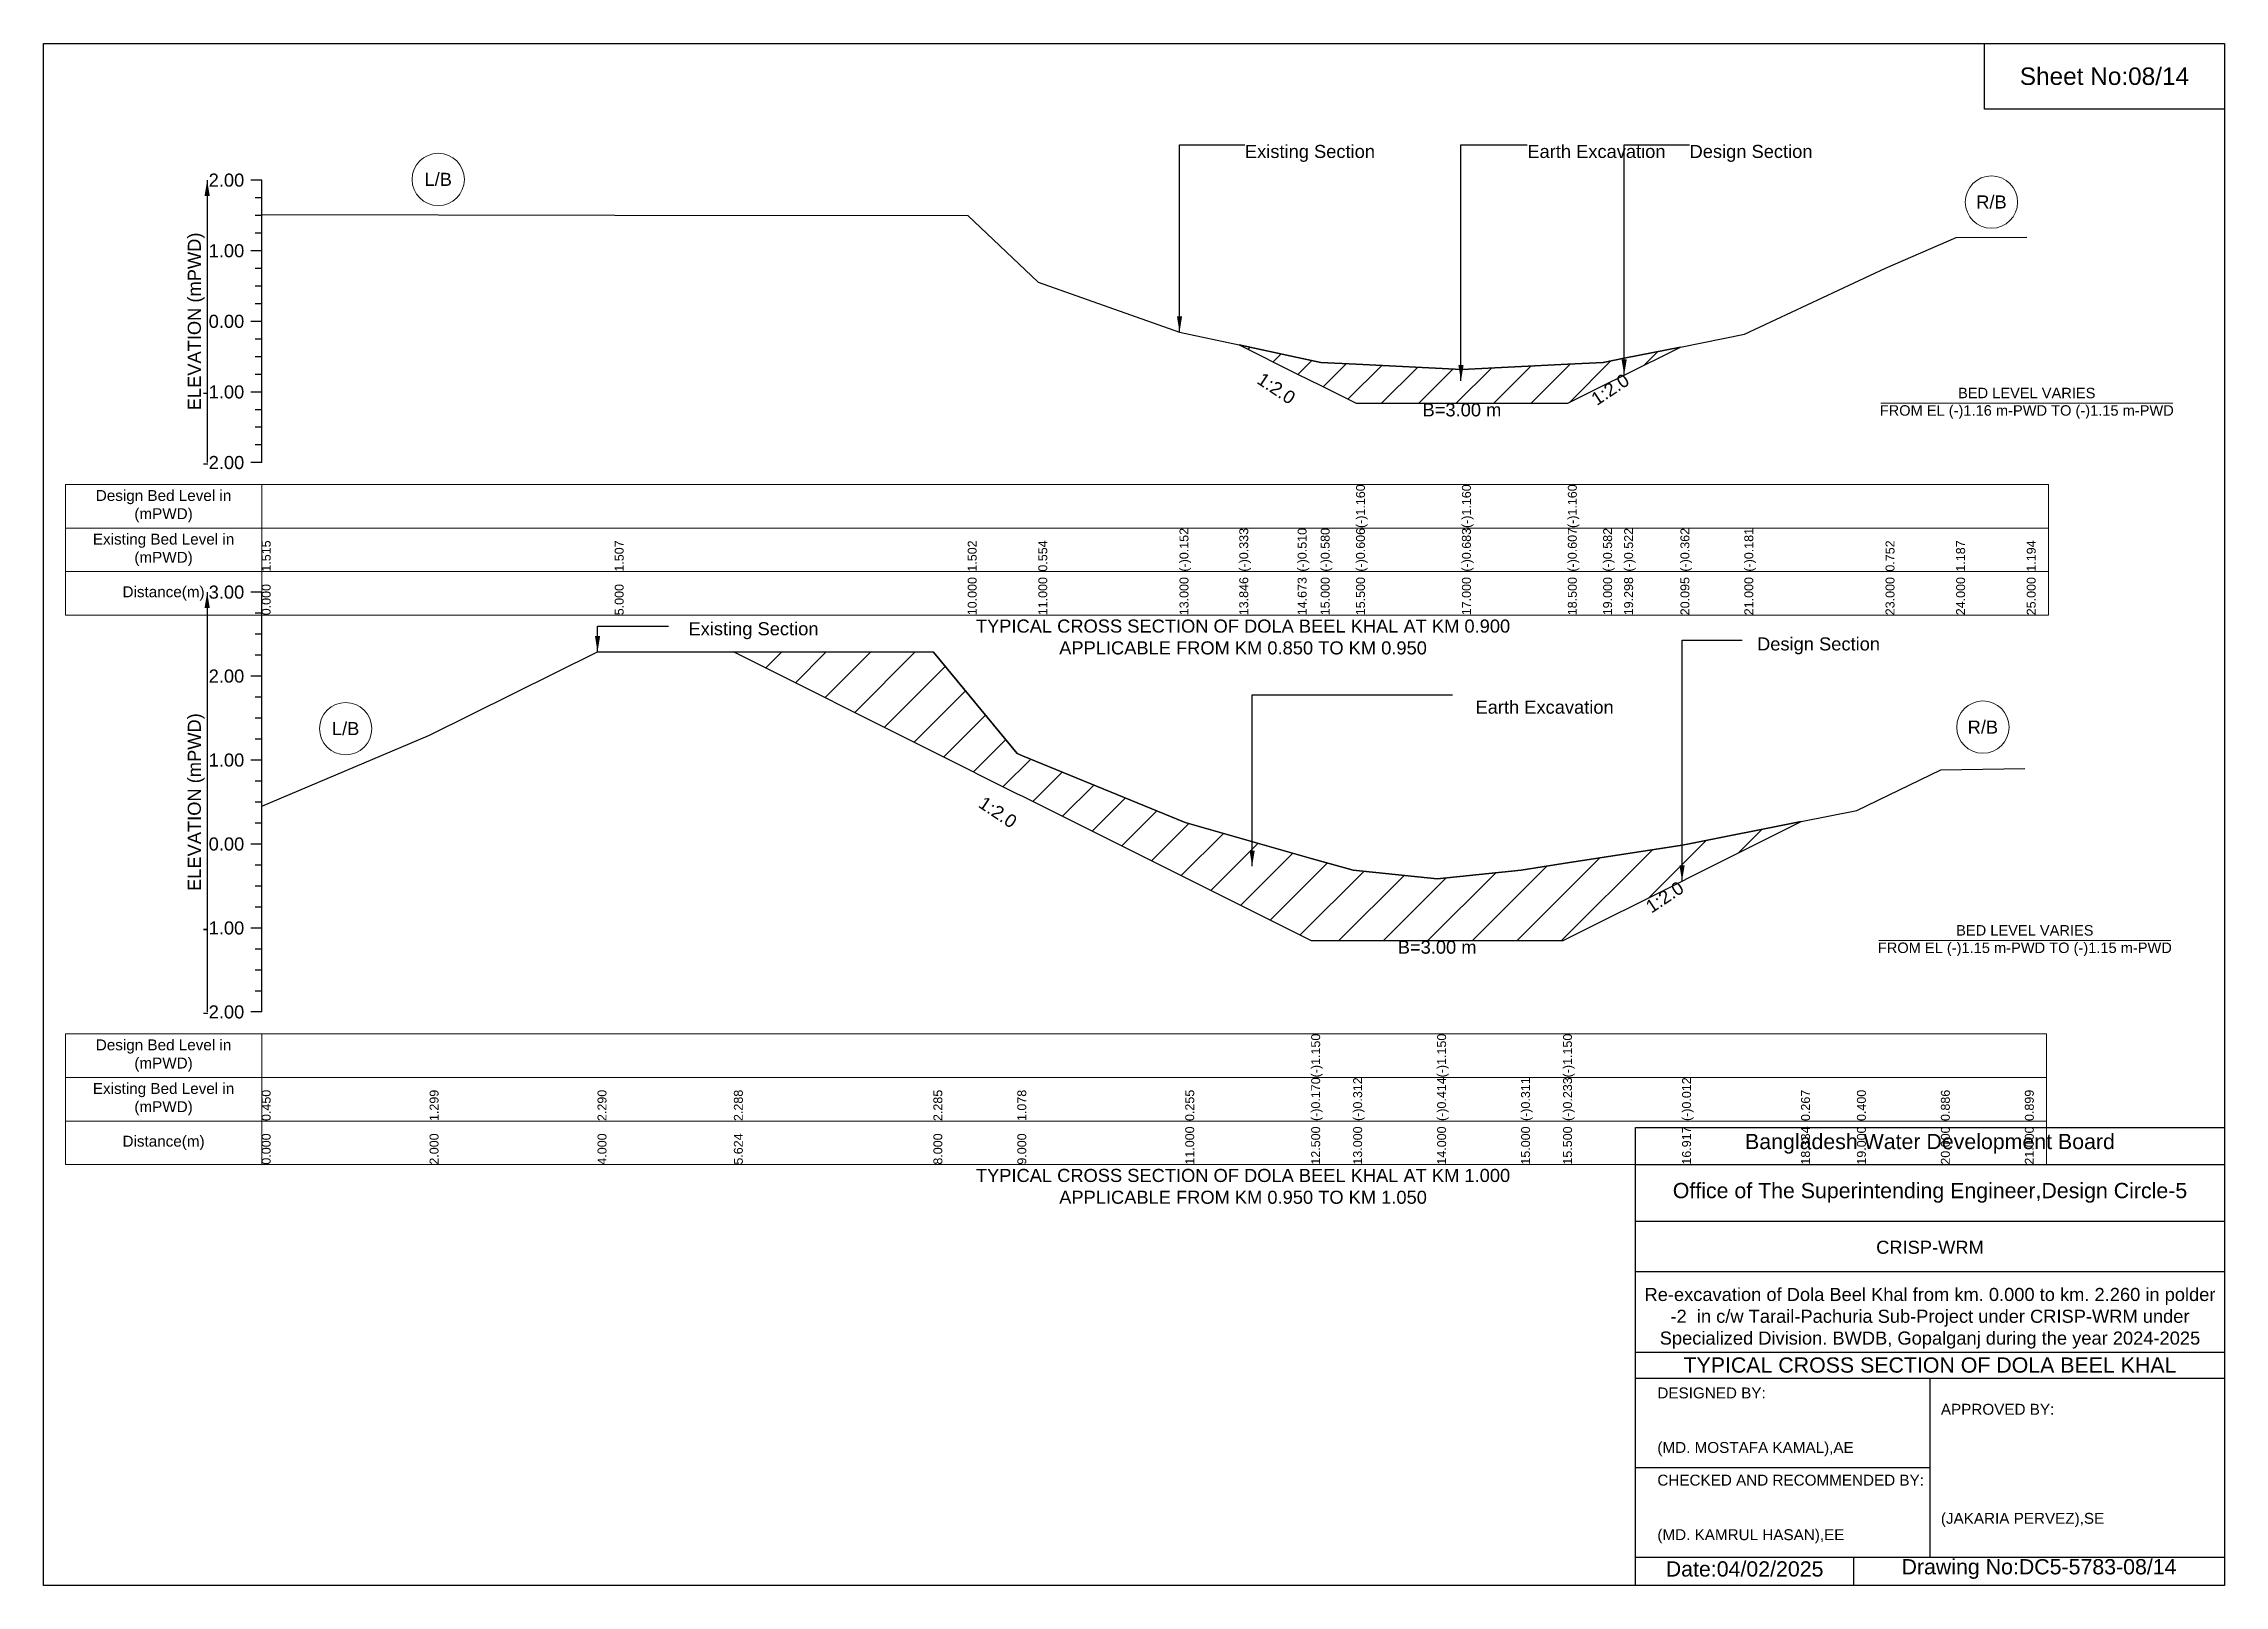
# Model space of a CAD drawing. Header units: inches. Extents: x 91000 to 258000, y -12753 to 0.
# Drawn here: x 170000 to 178000, y -5656 to 0 of the extents above; entities that cross this region are included whole.
import ezdxf

# ---------------------------------------------------------------- set-up
doc = ezdxf.new("R2010")
doc.units = ezdxf.units.IN
doc.header["$LTSCALE"] = 7
doc.header["$MEASUREMENT"] = 0
for name, color, linetype, lineweight in [('Cross section Data Border', 7, 'Continuous', 9), ('Cross Section Labels', 7, 'Continuous', 9), ('Existing_Bed_Level for Xsection', 7, 'Continuous', 25)]:
    doc.layers.add(name, color=color, linetype=linetype, lineweight=lineweight)
doc.styles.get("Standard").update_dxf_attribs({"font": 'arial.ttf'})
doc.dimstyles.get("Standard").update_dxf_attribs({"dimtxt": 0.18, "dimasz": 0.18, "dimexe": 0.18, "dimexo": 0.0625, "dimgap": 0.09, "dimtad": 0, "dimtih": 1, "dimtoh": 1, "dimdec": 4, "dimzin": 0, "dimdsep": 46, "dimtxsty": 'Standard', "dimcen": 0.09, "dimadec": 0, "dimazin": 0, "dimtfac": 1, "dimtdec": 4, "dimtofl": 0, "dimtmove": 0, "dimatfit": 3, "dimfxl": 1, "dimtolj": 1, "dimtzin": 0, "dimarcsym": 0})

msp = doc.modelspace()

# ---------------------------------------------------------------- texts
at = {"attachment_point": 5}
for s, insert, char_height in [('Sheet No:08/14', (177560, -120), 64), ('Bangladesh Water Development Board', (176920, -4036), 56), ('Office of The Superintending Engineer,Design Circle-5', (176920, -4216), 56)]:
    msp.add_mtext(s, dxfattribs=dict(at, insert=insert, char_height=char_height))
for s, insert, char_height, width, attachment_point in [('CRISP-WRM', (176920, -4416), 48, 2240, 5), ('Re-excavation of Dola Beel Khal from km. 0.000 to km. 2.260 in polder -2  in c/w Tarail-Pachuria Sub-Project under CRISP-WRM under Specialized Division. BWDB, Gopalganj during the year 2024-2025', (176920, -4676), 48, 2160, 5), ('TYPICAL CROSS SECTION OF DOLA BEEL KHAL', (176920, -4848), 56, 2240, 5), ('DESIGNED BY:^J^J^J(MD. MOSTAFA KAMAL),AE', (175920, -5056), 40, 1120, 4), ('APPROVED BY:^J^J^J^J^J^J(JAKARIA PERVEZ),SE', (176960, -5216), 40, 1120, 4), ('CHECKED AND RECOMMENDED BY:^J^J^J(MD. KAMRUL HASAN),EE', (175920, -5376), 40, 1120, 4), ('Date:04/02/2025', (176240, -5596), 56, 1120, 5), ('Drawing No:DC5-5783-08/14', (177320, -5596), 56, 1760, 5)]:
    msp.add_mtext(s, dxfattribs=dict(insert=insert, char_height=char_height, width=width, attachment_point=attachment_point))
at = {"layer": 'Cross section Data Border', "char_height": 40, "width": 640, "attachment_point": 5}
for s, insert in [('Design Bed Level in (mPWD)', (170440, -1697.1)), ('Existing Bed Level in (mPWD)', (170440, -1857.1)), ('Distance(m)', (170440, -2017.1)), ('Design Bed Level in (mPWD)', (170440, -3712.5)), ('Existing Bed Level in (mPWD)', (170440, -3872.5)), ('Distance(m)', (170440, -4032.5))]:
    msp.add_mtext(s, dxfattribs=dict(at, insert=insert))
at = {"layer": 'Cross Section Labels'}
for s, insert, char_height, attachment_point in [('Existing Section', (174407, -371.6), 48, 1), ('Earth Excavation', (175443, -371.6), 48, 1), ('Design Section', (176038.1, -371.6), 48, 1), ('L/B', (171447.5, -498.3), 48, 5), ('R/B', (177145.5, -581.3), 48, 5), ('BED LEVEL VARIES ^JFROM EL (-)1.16 m-PWD TO (-)1.15 m-PWD', (177275, -1319.5), 38.4, 5), ('B=3.00 m', (175203, -1319.5), 48, 2), ('Existing Section', (172365.6, -2122.6), 48, 1), ('TYPICAL CROSS SECTION OF DOLA BEEL KHAL AT KM 0.900^JAPPLICABLE FROM KM 0.850 TO KM 0.950', (174400, -2177.1), 48, 5), ('Design Section', (176285.7, -2178.2), 48, 1), ('Earth Excavation', (175252.8, -2410.2), 48, 1), ('L/B', (171108, -2513.1), 48, 5), ('R/B', (177114, -2507.6), 48, 5), ('BED LEVEL VARIES ^JFROM EL (-)1.15 m-PWD TO (-)1.15 m-PWD', (177268, -3290.7), 38.4, 5), ('B=3.00 m', (175112, -3290.7), 48, 2), ('TYPICAL CROSS SECTION OF DOLA BEEL KHAL AT KM 1.000^JAPPLICABLE FROM KM 0.950 TO KM 1.050', (174400, -4192.5), 48, 5)]:
    msp.add_mtext(s, dxfattribs=dict(at, insert=insert, char_height=char_height, attachment_point=attachment_point))
at = {"layer": 'Cross Section Labels', "char_height": 48, "attachment_point": 2}
for insert, rotation in [((174535.6, -1244.8), 326.30993), ((175733.3, -1248.6), 33.69007), ((173514.1, -2799.7), 326.30993), ((175933.5, -3110.9), 33.69007)]:
    msp.add_mtext('1:2.0', dxfattribs=dict(at, insert=insert, rotation=rotation))
at = {"layer": 'Existing_Bed_Level for Xsection', "char_height": 48, "attachment_point": 6}
for s, insert in [('2.00', (170736, -501.1)), ('1.00', (170736, -760.1)), ('0.00', (170736, -1019.1)), ('-1.00', (170736, -1278.1)), ('-2.00', (170736, -1537.1)), ('3.00', (170736, -2012.5)), ('2.00', (170736, -2320.5)), ('1.00', (170736, -2628.5)), ('0.00', (170736, -2936.5)), ('-1.00', (170736, -3244.5)), ('-2.00', (170736, -3552.5))]:
    msp.add_mtext(s, dxfattribs=dict(at, insert=insert))
at = {"layer": 'Existing_Bed_Level for Xsection', "rotation": 90}
for s, insert, char_height, attachment_point in [('ELEVATION (mPWD)', (170560, -1019.1), 48, 5), ('(-)1.160', (174814.5, -1777.1), 32.8, 1), ('(-)1.160', (175203, -1777.1), 32.8, 1), ('(-)1.160', (175591.5, -1777.1), 32.8, 1), ('1.515', (170800, -1937.1), 32.8, 1), ('1.507', (172095, -1937.1), 32.8, 1), ('1.502', (173390, -1937.1), 32.8, 1), ('0.554', (173649, -1937.1), 32.8, 1), ('(-)0.152', (174167, -1937.1), 32.8, 1), ('(-)0.333', (174386.2, -1937.1), 32.8, 1), ('(-)0.510', (174600.3, -1937.1), 32.8, 1), ('(-)0.580', (174685, -1937.1), 32.8, 1), ('(-)0.606', (174814.5, -1937.1), 32.8, 1), ('(-)0.683', (175203, -1937.1), 32.8, 1), ('(-)0.607', (175591.5, -1937.1), 32.8, 1), ('(-)0.582', (175721, -1937.1), 32.8, 1), ('(-)0.522', (175798.1, -1937.1), 32.8, 1), ('(-)0.362', (176004.6, -1937.1), 32.8, 1), ('(-)0.181', (176239, -1937.1), 32.8, 1), ('0.752', (176757, -1937.1), 32.8, 1), ('1.187', (177016, -1937.1), 32.8, 1), ('1.194', (177275, -1937.1), 32.8, 1), ('0.000', (170800, -2097.1), 32.8, 1), ('5.000', (172095, -2097.1), 32.8, 1), ('10.000', (173390, -2097.1), 32.8, 1), ('11.000', (173649, -2097.1), 32.8, 1), ('13.000', (174167, -2097.1), 32.8, 1), ('13.846', (174386.2, -2097.1), 32.8, 1), ('14.673', (174600.3, -2097.1), 32.8, 1), ('15.000', (174685, -2097.1), 32.8, 1), ('15.500', (174814.5, -2097.1), 32.8, 1), ('17.000', (175203, -2097.1), 32.8, 1), ('18.500', (175591.5, -2097.1), 32.8, 1), ('19.000', (175721, -2097.1), 32.8, 1), ('19.298', (175798.1, -2097.1), 32.8, 1), ('20.095', (176004.6, -2097.1), 32.8, 1), ('21.000', (176239, -2097.1), 32.8, 1), ('23.000', (176757, -2097.1), 32.8, 1), ('24.000', (177016, -2097.1), 32.8, 1), ('25.000', (177275, -2097.1), 32.8, 1), ('ELEVATION (mPWD)', (170560, -2782.5), 48, 5), ('(-)1.150', (174650, -3792.5), 32.8, 1), ('(-)1.150', (175112, -3792.5), 32.8, 1), ('(-)1.150', (175574, -3792.5), 32.8, 1), ('0.450', (170800, -3952.5), 32.8, 1), ('2.290', (172032, -3952.5), 32.8, 1), ('2.288', (172532.2, -3952.5), 32.8, 1), ('2.285', (173264, -3952.5), 32.8, 1), ('1.078', (173572, -3952.5), 32.8, 1), ('0.255', (174188, -3952.5), 32.8, 1), ('(-)0.170', (174650, -3952.5), 32.8, 1), ('(-)0.312', (174804, -3952.5), 32.8, 1), ('(-)0.414', (175112, -3952.5), 32.8, 1), ('(-)0.311', (175420, -3952.5), 32.8, 1), ('(-)0.233', (175574, -3952.5), 32.8, 1), ('(-)0.012', (176010.5, -3952.5), 32.8, 1), ('0.400', (176652, -3952.5), 32.8, 1), ('0.886', (176960, -3952.5), 32.8, 1), ('1.299', (171416, -3952.5), 32.8, 1), ('0.267', (176447, -3952.5), 32.8, 1), ('0.899', (177268, -3952.5), 32.8, 1), ('0.000', (170800, -4112.5), 32.8, 1), ('2.000', (171416, -4112.5), 32.8, 1), ('4.000', (172032, -4112.5), 32.8, 1), ('5.624', (172532.2, -4112.5), 32.8, 1), ('8.000', (173264, -4112.5), 32.8, 1), ('9.000', (173572, -4112.5), 32.8, 1), ('11.000', (174188, -4112.5), 32.8, 1), ('12.500', (174650, -4112.5), 32.8, 1), ('13.000', (174804, -4112.5), 32.8, 1), ('14.000', (175112, -4112.5), 32.8, 1), ('15.000', (175420, -4112.5), 32.8, 1), ('15.500', (175574, -4112.5), 32.8, 1), ('16.917', (176010.5, -4112.5), 32.8, 1), ('18.334', (176447, -4112.5), 32.8, 1), ('19.000', (176652, -4112.5), 32.8, 1), ('20.000', (176960, -4112.5), 32.8, 1), ('21.000', (177268, -4112.5), 32.8, 1)]:
    msp.add_mtext(s, dxfattribs=dict(at, insert=insert, char_height=char_height, attachment_point=attachment_point))

# ---------------------------------------------------------------- hatches: boundary and pattern name
at = {"layer": 'Existing_Bed_Level for Xsection'}
h = msp.add_hatch(dxfattribs=at)
h.set_pattern_fill('ANSI31', color=256, scale=777, style=0)
h.paths.add_polyline_path([(174386.2, -1105.4), (174600.3, -1212.5), (174685, -1254.8), (174814.5, -1319.5), (175203, -1319.5), (175591.5, -1319.5), (175721, -1254.8), (175798.1, -1216.3), (176004.6, -1113), (175798.1, -1154.4), (175721, -1169.8), (175591.5, -1176.4), (175203, -1196), (174814.5, -1176), (174685, -1169.3), (174600.3, -1151.2)])
h = msp.add_hatch(dxfattribs=at)
h.set_pattern_fill('ANSI31', color=256, scale=924, style=0)
h.paths.add_polyline_path([(172532.2, -2231.8), (173264, -2597.7), (173572, -2751.7), (173591.1, -2761.2), (174188, -3059.7), (174650, -3290.7), (174804, -3290.7), (175112, -3290.7), (175420, -3290.7), (175574, -3290.7), (176010.5, -3072.4), (176036, -3059.7), (176447, -2854.2), (176036, -2936.2), (176010.5, -2940.2), (175574, -3008.3), (175420, -3032.3), (175112, -3064), (174804, -3032.6), (174650, -2988.9), (174188, -2857.9), (173591.1, -2612.3), (173572, -2604.5), (173264, -2232.7)])

# ---------------------------------------------------------------- linework, layer by layer
for points in [[(170000, 0), (178000, 0), (178000, -5656), (170000, -5656)], [(177120, 0), (178000, 0), (178000, -240), (177120, -240)]]:
    msp.add_lwpolyline(points, close=True)
for points in [[(175840, -5656), (175840, -3976), (178000, -3976)], [(175840, -4112), (178000, -4112)], [(175840, -4320), (178000, -4320)], [(175840, -4504), (178000, -4504)], [(175840, -4800), (178000, -4800)], [(175840, -4896), (178000, -4896)], [(176920, -4896), (176920, -5552)], [(175840, -5224), (176920, -5224)], [(175840, -5552), (178000, -5552)], [(176640, -5552), (176640, -5656)]]:
    msp.add_lwpolyline(points)
at = {"layer": 'Cross section Data Border'}
for points in [[(170080, -1617.1), (177355, -1617.1), (177355, -2097.1), (170080, -2097.1)], [(170080, -3632.5), (177348, -3632.5), (177348, -4112.5), (170080, -4112.5)]]:
    msp.add_lwpolyline(points, close=True, dxfattribs=at)
for points in [[(170800, -1617.1), (170800, -2097.1)], [(170080, -1777.1), (177355, -1777.1)], [(170080, -1937.1), (177355, -1937.1)], [(170800, -3632.5), (170800, -4112.5)], [(170080, -3792.5), (177348, -3792.5)], [(170080, -3952.5), (177348, -3952.5)]]:
    msp.add_lwpolyline(points, dxfattribs=at)
at = {"layer": 'Cross Section Labels'}
for points in [[(176739.2, -1319.5), (177810.8, -1319.5)], [(176732.2, -3290.7), (177803.8, -3290.7)]]:
    msp.add_lwpolyline(points, dxfattribs=at)
for centre in [(171447.5, -498.3), (177145.5, -581.3), (171108, -2513.1), (177114, -2507.6)]:
    msp.add_circle(centre, 96, dxfattribs=at)
at = {"layer": 'Existing_Bed_Level for Xsection'}
for points in [[(170800, -501.1), (170760, -501.1)], [(170800, -1537.1), (170800, -1278.1), (170800, -1019.1), (170800, -760.1), (170800, -501.1)], [(170800, -565.9), (170776, -565.9)], [(170800, -630.6), (170776, -630.6)], [(170800, -626.7), (172095, -628.8), (173390, -630.1), (173649, -875.6), (174167, -1058.5), (174386.2, -1105.4), (174600.3, -1151.2), (174685, -1169.3), (174814.5, -1176), (174814.5, -1176), (175203, -1196), (175203, -1196), (175591.5, -1176.4), (175591.5, -1176.4), (175721, -1169.8), (175798.1, -1154.4), (176004.6, -1113), (176239, -1066), (176757, -824.3), (177016, -711.7), (177275, -709.9)], [(170800, -695.4), (170776, -695.4)], [(170800, -760.1), (170760, -760.1)], [(170800, -824.9), (170776, -824.9)], [(170800, -889.6), (170776, -889.6)], [(170800, -954.4), (170776, -954.4)], [(170800, -1019.1), (170760, -1019.1)], [(170800, -1083.9), (170776, -1083.9)], [(170800, -1148.6), (170776, -1148.6)], [(170800, -1278.1), (170760, -1278.1)], [(170800, -1213.4), (170776, -1213.4)], [(170800, -1342.9), (170776, -1342.9)], [(170800, -1407.6), (170776, -1407.6)], [(170800, -1472.4), (170776, -1472.4)], [(170800, -1537.1), (170760, -1537.1)], [(170800, -2012.5), (170760, -2012.5)], [(170800, -3552.5), (170800, -3244.5), (170800, -2936.5), (170800, -2628.5), (170800, -2320.5), (170800, -2012.5)], [(170800, -2089.5), (170776, -2089.5)], [(170800, -2166.5), (170776, -2166.5)], [(170800, -2797.9), (171416, -2536.4), (172032, -2231.2), (172532.2, -2231.8), (173264, -2232.7), (173572, -2604.5), (173591.1, -2612.3), (174188, -2857.9), (174650, -2988.9), (174650, -2988.9), (174804, -3032.6), (175112, -3064), (175112, -3064), (175420, -3032.3), (175574, -3008.3), (175574, -3008.3), (176010.5, -2940.2), (176036, -2936.2), (176447, -2854.2), (176652, -2813.3), (176960, -2663.6), (177268, -2659.6)], [(170800, -2243.5), (170776, -2243.5)], [(170800, -2320.5), (170760, -2320.5)], [(170800, -2397.5), (170776, -2397.5)], [(170800, -2474.5), (170776, -2474.5)], [(170800, -2551.5), (170776, -2551.5)], [(170800, -2628.5), (170760, -2628.5)], [(170800, -2705.5), (170776, -2705.5)], [(170800, -2782.5), (170776, -2782.5)], [(170800, -2859.5), (170776, -2859.5)], [(170800, -2936.5), (170760, -2936.5)], [(170800, -3013.5), (170776, -3013.5)], [(170800, -3090.5), (170776, -3090.5)], [(170800, -3167.5), (170776, -3167.5)], [(170800, -3244.5), (170760, -3244.5)], [(170800, -3321.5), (170776, -3321.5)], [(170800, -3398.5), (170776, -3398.5)], [(170800, -3475.5), (170776, -3475.5)], [(170800, -3552.5), (170760, -3552.5)]]:
    msp.add_lwpolyline(points, dxfattribs=at)
for points in [[(174386.2, -1105.4), (174600.3, -1212.5), (174685, -1254.8), (174814.5, -1319.5), (174814.5, -1319.5), (175203, -1319.5), (175203, -1319.5), (175591.5, -1319.5), (175591.5, -1319.5), (175721, -1254.8), (175798.1, -1216.3), (176004.6, -1113), (175798.1, -1154.4), (175721, -1169.8), (175591.5, -1176.4), (175591.5, -1176.4), (175203, -1196), (175203, -1196), (174814.5, -1176), (174814.5, -1176), (174685, -1169.3), (174600.3, -1151.2)], [(172532.2, -2231.8), (172532.2, -2231.8), (173264, -2597.7), (173572, -2751.7), (173591.1, -2761.2), (174188, -3059.7), (174650, -3290.7), (174650, -3290.7), (174804, -3290.7), (175112, -3290.7), (175112, -3290.7), (175420, -3290.7), (175574, -3290.7), (175574, -3290.7), (176010.5, -3072.4), (176036, -3059.7), (176447, -2854.2), (176036, -2936.2), (176010.5, -2940.2), (175574, -3008.3), (175574, -3008.3), (175420, -3032.3), (175112, -3064), (175112, -3064), (174804, -3032.6), (174650, -2988.9), (174650, -2988.9), (174188, -2857.9), (173591.1, -2612.3), (173572, -2604.5), (173264, -2232.7), (172532.2, -2231.8)]]:
    msp.add_lwpolyline(points, close=True, dxfattribs=at)

msp.set_redraw_order([(e.dxf.handle, doc.entitydb.next_handle()) for e in msp.query("TEXT MTEXT ATTDEF DIMENSION ARC_DIMENSION")])  # texts and dimensions are drawn at this point

# ---------------------------------------------------------------- leaders
at = {"layer": 'Cross Section Labels', "annotation_type": 0, "has_hookline": 1, "hookline_direction": 0}
for points, text_width in [([(174167, -1058.5), (174167, -371.6), (174406.9, -371.6)], 467.2), ([(175199.5, -1237), (175199.5, -371.6), (175442.9, -371.6)], 497), ([(175798.1, -1216.3), (175798.1, -371.6), (176038, -371.6)], 441.2), ([(172032, -2231.2), (172032, -2137.3), (172292.6, -2137.3)], 467.2), ([(176010.5, -3072.4), (176010.5, -2188.9), (176231.4, -2188.9)], 441.2), ([(174433.4, -3017.7), (174433.4, -2389), (175168.4, -2389)], 497)]:
    msp.add_leader(points, dimstyle='Standard', override={"dimasz": 57.6}, dxfattribs=dict(at, text_width=text_width))
at = {"layer": 'Existing_Bed_Level for Xsection'}
for points in [[(170600, -501.1), (170600, -1537.1)], [(170600, -2012.5), (170600, -3552.5)]]:
    msp.add_leader(points, dimstyle='Standard', override={"dimasz": 57.6}, dxfattribs=at)

doc.saveas('drawing.dxf')
